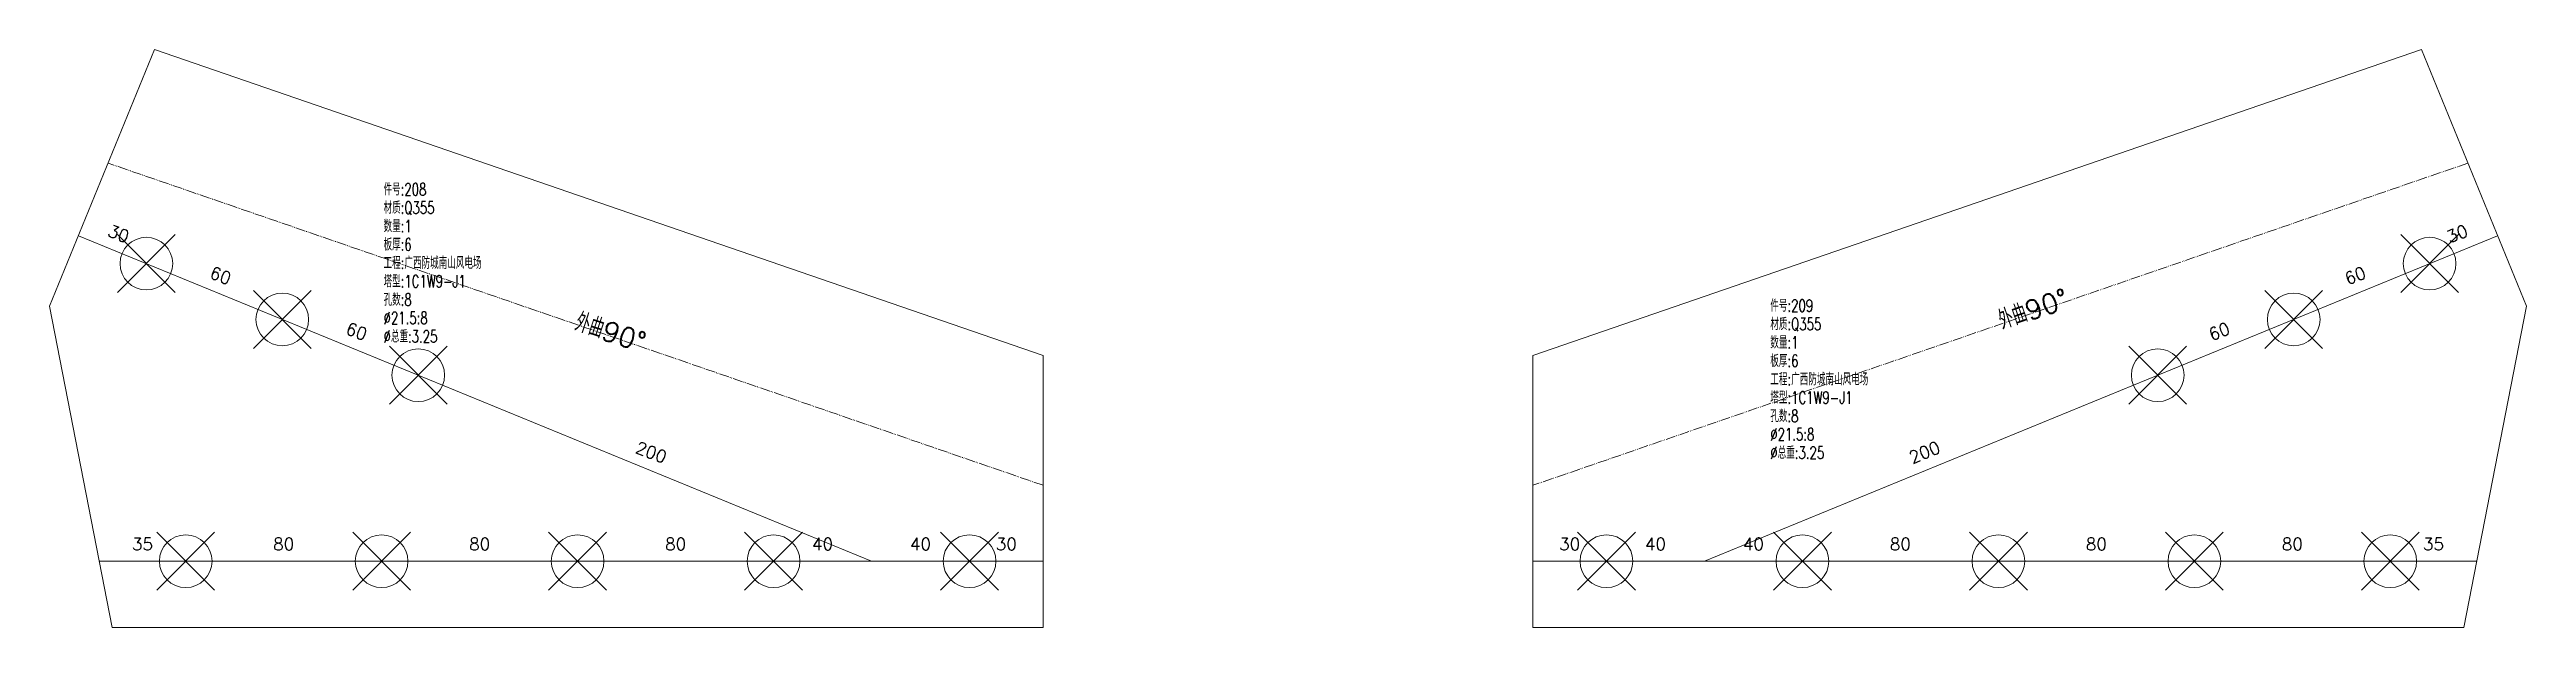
# Model space of a CAD drawing. Extents: x -105 to 10956, y -4548 to 9487.
# Drawn here: x 3584 to 4595, y 4868 to 5104 of the extents above; entities that cross this region are included whole.
import ezdxf
from ezdxf.enums import TextEntityAlignment as Align

# ---------------------------------------------------------------- set-up
doc = ezdxf.new("R2010")
doc.units = 0
doc.header["$MEASUREMENT"] = 0
doc.linetypes.add('制弯线', pattern=[5.9, 4, -0.5, 0.2, -0.5, 0.2, -0.5])
doc.layers.add('1', color=7, linetype='CONTINUOUS', lineweight=25)
doc.layers.add('2', color=7, linetype='CONTINUOUS', lineweight=25)
doc.styles.get("Standard").update_dxf_attribs({"font": 'simplex.shx', "width": 0.7, "height": 3, "bigfont": 'gbhzfs.shx'})

msp = doc.modelspace()

# ---------------------------------------------------------------- texts
at = {"layer": '2', "color": 7, "linetype": 'Continuous', "lineweight": 13}
for s, rotation, p in [('30', 339, (3610.98132, 5025.05603)), ('30', 22, (4568.58787, 5025.05601)), ('60', 339, (3652.6153, 5007.97941)), ('60', 22, (4526.95387, 5007.97941)), ('60', 339, (3708.12731, 4985.21062)), ('60', 22, (4471.44187, 4985.21062)), ('200', 339, (3828.40296, 4935.8784)), ('200', 22, (4351.1663, 4935.87839))]:
    msp.add_text(s, height=5, rotation=rotation, dxfattribs=at).set_placement(p, align=Align.BOTTOM_CENTER)
for rotation, p in [(19, (4382.25064, 4987.13941)), (342, (3797.31854, 4987.13941))]:
    msp.add_text('外曲90%%d', height=8, rotation=rotation, dxfattribs=at).set_placement(p, align=Align.BOTTOM_LEFT)
for s, p in [('35', (3622.15085, 4898.15497)), ('80', (3679.78459, 4898.15497)), ('80', (3759.78459, 4898.15497)), ('80', (3839.78459, 4898.15497)), ('40', (3899.78438, 4898.15497)), ('40', (3939.78438, 4898.15497)), ('30', (3974.78459, 4898.15497)), ('30', (4204.78459, 4898.15497)), ('40', (4239.78487, 4898.15497)), ('40', (4279.78487, 4898.15497)), ('80', (4339.78458, 4898.15497)), ('80', (4419.78458, 4898.15497)), ('80', (4499.78459, 4898.15497)), ('35', (4557.41833, 4898.15497))]:
    msp.add_text(s, height=5, dxfattribs=at).set_placement(p, align=Align.BOTTOM_CENTER)
at = {"layer": '2', "color": 7, "linetype": 'Continuous', "lineweight": 13, "char_height": 5, "width": 500, "attachment_point": 1, "line_spacing_factor": 0.9}
for s, insert in [('件号:208\\P材质:Q355\\P数量:1\\P板厚:6\\P工程:广西防城南山风电场\\P塔型:1C1W9-J1\\P孔数:8\\P%%c21.5:8\\P%%c总重:3.25', (3720.56976, 5049.40739)), ('件号:209\\P材质:Q355\\P数量:1\\P板厚:6\\P工程:广西防城南山风电场\\P塔型:1C1W9-J1\\P孔数:8\\P%%c21.5:8\\P%%c总重:3.25', (4286.68578, 5001.94324))]:
    msp.add_mtext(s, dxfattribs=dict(at, insert=insert))

# ---------------------------------------------------------------- linework, layer by layer
at = {"layer": '1', "color": 7, "linetype": 'Continuous', "lineweight": 18}
for p, q in [((3627.11376, 5103.9159), (3584.20099, 4999.29141)), ((3989.78459, 4979.0361), (3627.11376, 5103.9159)), ((4552.45541, 5103.9159), (4189.78459, 4979.0361)), ((4595.36819, 4999.29141), (4552.45541, 5103.9159)), ((3584.20099, 4999.29141), (3609.78459, 4868.15497)), ((4569.78459, 4868.15497), (4595.36819, 4999.29141)), ((3989.78459, 4868.15497), (3989.78459, 4979.0361)), ((4189.78459, 4979.0361), (4189.78459, 4868.15497)), ((3609.78459, 4868.15497), (3989.78459, 4868.15497)), ((4189.78459, 4868.15497), (4569.78459, 4868.15497))]:
    msp.add_line(p, q, dxfattribs=at)
at = {"layer": '1', "color": 7, "linetype": 'Continuous', "lineweight": 13}
for p, q in [((3611.89587, 5004.76321), (3635.54587, 5028.41321)), ((3635.54587, 5004.76321), (3611.89587, 5028.41321)), ((4544.02331, 5004.76321), (4567.67331, 5028.41321)), ((4567.67331, 5004.76321), (4544.02331, 5028.41321)), ((3667.40786, 4981.99441), (3691.05786, 5005.64441)), ((3691.05786, 4981.99441), (3667.40786, 5005.64441)), ((4488.51131, 4981.99442), (4512.16131, 5005.64442)), ((4512.16131, 4981.99442), (4488.51131, 5005.64442)), ((3722.91987, 4959.22562), (3746.56987, 4982.87562)), ((3746.56987, 4959.22562), (3722.91987, 4982.87562)), ((4432.99931, 4959.22562), (4456.64931, 4982.87562)), ((4456.64931, 4959.22562), (4432.99931, 4982.87562)), ((3627.95959, 4883.32997), (3651.60959, 4906.97997)), ((3651.60959, 4883.32997), (3627.95959, 4906.97997)), ((3707.95959, 4883.32997), (3731.60959, 4906.97997)), ((3731.60959, 4883.32997), (3707.95959, 4906.97997)), ((3787.95959, 4883.32997), (3811.60959, 4906.97997)), ((3811.60959, 4883.32997), (3787.95959, 4906.97997)), ((3867.95959, 4883.32997), (3891.60959, 4906.97997)), ((3891.60959, 4883.32997), (3867.95959, 4906.97997)), ((3947.95959, 4883.32997), (3971.60959, 4906.97997)), ((3971.60959, 4883.32997), (3947.95959, 4906.97997)), ((4207.95958, 4883.32997), (4231.60958, 4906.97997)), ((4231.60958, 4883.32997), (4207.95958, 4906.97997)), ((4287.95958, 4883.32997), (4311.60958, 4906.97997)), ((4311.60958, 4883.32997), (4287.95958, 4906.97997)), ((4367.95959, 4883.32997), (4391.60959, 4906.97997)), ((4391.60959, 4883.32997), (4367.95959, 4906.97997)), ((4447.95958, 4883.32997), (4471.60958, 4906.97997)), ((4471.60958, 4883.32997), (4447.95958, 4906.97997)), ((4527.95959, 4883.32997), (4551.60959, 4906.97997)), ((4551.60959, 4883.32997), (4527.95959, 4906.97997))]:
    msp.add_line(p, q, dxfattribs=at)
for centre in [(3623.72087, 5016.58821), (4555.84831, 5016.58821), (3679.23286, 4993.81941), (4500.33631, 4993.81942), (3734.74487, 4971.05062), (4444.82431, 4971.05062), (3639.78459, 4895.15497), (3719.78459, 4895.15497), (3799.78459, 4895.15497), (3879.78459, 4895.15497), (3959.78459, 4895.15497), (4219.78458, 4895.15497), (4299.78458, 4895.15497), (4379.78459, 4895.15497), (4459.78458, 4895.15497), (4539.78459, 4895.15497)]:
    msp.add_circle(centre, 10.75, dxfattribs=at)
at = {"layer": '2', "color": 190, "linetype": '制弯线', "lineweight": 13}
for p, q in [((3989.78459, 4926.15497), (3608.10823, 5057.57901)), ((4571.46095, 5057.57901), (4189.78459, 4926.15497))]:
    msp.add_line(p, q, dxfattribs=at)
at = {"layer": '2', "color": 9, "linetype": 'Continuous', "lineweight": 13}
for p, q in [((3919.78417, 4895.15497), (3595.96489, 5027.97266)), ((4259.78516, 4895.15497), (4583.60431, 5027.97261)), ((3989.78459, 4895.15497), (3604.51712, 4895.15497)), ((4189.78459, 4895.15497), (4575.05206, 4895.15497))]:
    msp.add_line(p, q, dxfattribs=at)

msp.set_redraw_order([(e.dxf.handle, doc.entitydb.next_handle()) for e in msp.query("TEXT MTEXT ATTDEF DIMENSION ARC_DIMENSION")])  # texts and dimensions are drawn at this point

doc.saveas('drawing.dxf')
